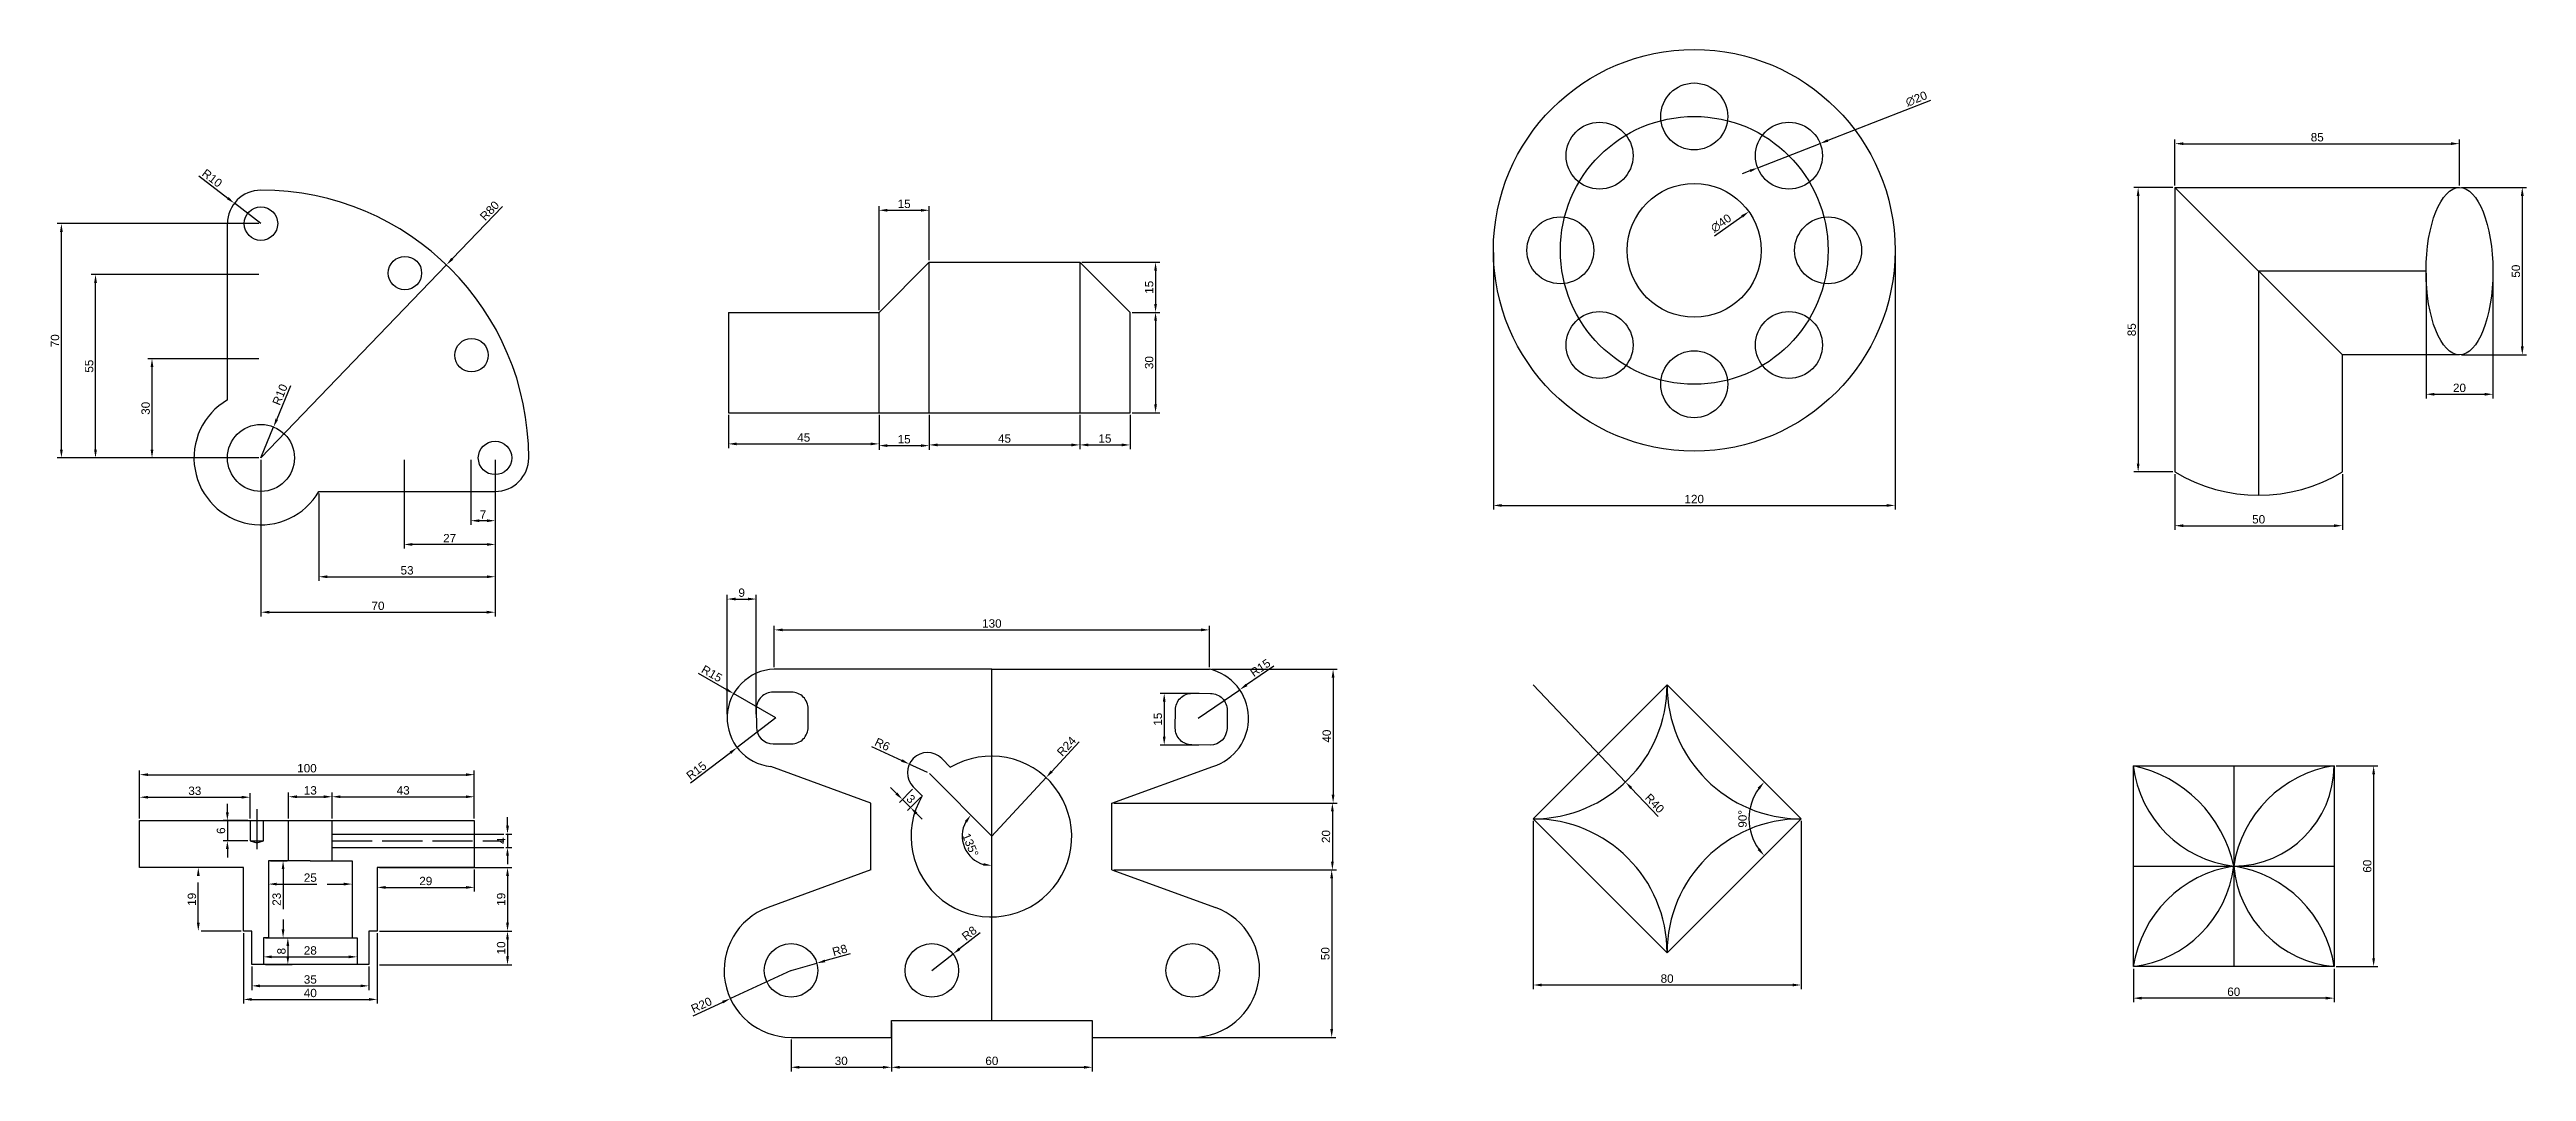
# Model space of a CAD drawing. Header units: millimetres. Extents: x 2986 to 4728, y 1033 to 1995.
# Drawn here: x 2986 to 3726, y 1690 to 1995 of the extents above; entities that cross this region are included whole.
import ezdxf

# ---------------------------------------------------------------- set-up
doc = ezdxf.new("R2010")
doc.units = ezdxf.units.MM
doc.linetypes.add('ACAD_ISO02W100', pattern=[15, 12, -3])
doc.styles.get("Standard").update_dxf_attribs({"font": 'arial.ttf'})
doc.dimstyles.new('ISO-25', dxfattribs={"dimtxt": 2.5, "dimasz": 2.5, "dimexe": 1.25, "dimexo": 0.625, "dimtad": 1, "dimdec": 0, "dimtxsty": 'Standard', "dimcen": 2.5, "dimadec": 0, "dimazin": 0, "dimtfac": 1, "dimtdec": 0, "dimtmove": 0, "dimatfit": 3, "dimfxl": 1, "dimarcsym": 0})

msp = doc.modelspace()

# ---------------------------------------------------------------- blocks, each defined once
blk = doc.blocks.new('*D1')
at = {"color": 0, "lineweight": -2, "transparency": 16777216}
for p, q in [((3070.05, 1765.35), (3070.05, 1773.11)), ((3072.55, 1771.86), (3110.05, 1771.86)), ((3112.55, 1765.35), (3112.55, 1773.11))]:
    blk.add_line(p, q, dxfattribs=at)
at = {"color": 0, "transparency": 16777216}
for points in [[(3072.55, 1772.28), (3072.55, 1771.45), (3070.05, 1771.86)], [(3110.05, 1772.28), (3110.05, 1771.45), (3112.55, 1771.86)]]:
    blk.add_solid(points, dxfattribs=at)
at = {"layer": 'Defpoints', "color": 0, "transparency": 16777216}
for p in [(3112.55, 1771.86), (3070.05, 1764.73), (3112.55, 1764.73)]:
    blk.add_point(p, dxfattribs=at)
at = {"color": 0, "transparency": 16777216, "insert": (3091.3, 1773.76), "char_height": 2.5, "attachment_point": 5}
blk.add_mtext('43', dxfattribs=at)
blk = doc.blocks.new('*D2')
at = {"color": 0, "lineweight": -2, "transparency": 16777216}
for p, q in [((3012.55, 1765.35), (3012.55, 1772.97)), ((3015.05, 1771.72), (3043.05, 1771.72)), ((3045.55, 1765.35), (3045.55, 1772.97))]:
    blk.add_line(p, q, dxfattribs=at)
at = {"color": 0, "transparency": 16777216}
for points in [[(3015.05, 1772.14), (3015.05, 1771.31), (3012.55, 1771.72)], [(3043.05, 1772.14), (3043.05, 1771.31), (3045.55, 1771.72)]]:
    blk.add_solid(points, dxfattribs=at)
at = {"layer": 'Defpoints', "color": 0, "transparency": 16777216}
for p in [(3045.55, 1771.72), (3012.55, 1764.73), (3045.55, 1764.73)]:
    blk.add_point(p, dxfattribs=at)
at = {"color": 0, "transparency": 16777216, "insert": (3029.05, 1773.63), "char_height": 2.5, "attachment_point": 5}
blk.add_mtext('33', dxfattribs=at)
blk = doc.blocks.new('*D3')
at = {"color": 0, "lineweight": -2, "transparency": 16777216}
for p, q in [((3038.77, 1767.23), (3038.77, 1769.73)), ((3044.93, 1764.73), (3037.52, 1764.73)), ((3038.77, 1764.73), (3038.77, 1758.73)), ((3044.93, 1758.73), (3037.52, 1758.73)), ((3038.77, 1756.23), (3038.77, 1753.73))]:
    blk.add_line(p, q, dxfattribs=at)
at = {"color": 0, "transparency": 16777216}
for points in [[(3038.35, 1767.23), (3039.19, 1767.23), (3038.77, 1764.73)], [(3038.35, 1756.23), (3039.19, 1756.23), (3038.77, 1758.73)]]:
    blk.add_solid(points, dxfattribs=at)
at = {"layer": 'Defpoints', "color": 0, "transparency": 16777216}
for p in [(3045.55, 1764.73), (3038.77, 1758.73), (3045.55, 1758.73)]:
    blk.add_point(p, dxfattribs=at)
at = {"color": 0, "transparency": 16777216, "insert": (3036.87, 1761.73), "char_height": 2.5, "attachment_point": 5, "rotation": 90}
blk.add_mtext('6', dxfattribs=at)
blk = doc.blocks.new('*D4')
at = {"color": 0, "lineweight": -2, "transparency": 16777216}
for p, q in [((3012.55, 1765.35), (3012.55, 1779.71)), ((3015.05, 1778.46), (3110.05, 1778.46)), ((3112.55, 1765.35), (3112.55, 1779.71))]:
    blk.add_line(p, q, dxfattribs=at)
at = {"color": 0, "transparency": 16777216}
for points in [[(3015.05, 1778.88), (3015.05, 1778.05), (3012.55, 1778.46)], [(3110.05, 1778.88), (3110.05, 1778.05), (3112.55, 1778.46)]]:
    blk.add_solid(points, dxfattribs=at)
at = {"layer": 'Defpoints', "color": 0, "transparency": 16777216}
for p in [(3112.55, 1778.46), (3012.55, 1764.73), (3112.55, 1764.73)]:
    blk.add_point(p, dxfattribs=at)
at = {"color": 0, "transparency": 16777216, "insert": (3062.55, 1780.37), "char_height": 2.5, "attachment_point": 5}
blk.add_mtext('100', dxfattribs=at)
blk = doc.blocks.new('*D5')
at = {"color": 0, "linetype": 'ACAD_ISO02W100', "lineweight": -2, "transparency": 16777216}
for p, q in [((3051.68, 1752.73), (3056.67, 1752.73)), ((3055.42, 1750.23), (3055.42, 1732.23)), ((3051.68, 1729.73), (3056.67, 1729.73))]:
    blk.add_line(p, q, dxfattribs=at)
at = {"color": 0, "linetype": 'ACAD_ISO02W100', "transparency": 16777216}
for points in [[(3055, 1750.23), (3055.83, 1750.23), (3055.42, 1752.73)], [(3055, 1732.23), (3055.83, 1732.23), (3055.42, 1729.73)]]:
    blk.add_solid(points, dxfattribs=at)
at = {"layer": 'Defpoints', "color": 0, "linetype": 'ACAD_ISO02W100', "transparency": 16777216}
for p in [(3051.05, 1752.73), (3051.05, 1729.73), (3055.42, 1729.73)]:
    blk.add_point(p, dxfattribs=at)
at = {"color": 0, "linetype": 'ACAD_ISO02W100', "transparency": 16777216, "insert": (3053.51, 1741.23), "char_height": 2.5, "attachment_point": 5, "rotation": 90}
blk.add_mtext('23', dxfattribs=at)
blk = doc.blocks.new('*D6')
at = {"color": 0, "linetype": 'ACAD_ISO02W100', "lineweight": -2, "transparency": 16777216}
for p, q in [((3051.05, 1752.1), (3051.05, 1744.52)), ((3076.05, 1752.1), (3076.05, 1744.52)), ((3053.55, 1745.77), (3073.55, 1745.77))]:
    blk.add_line(p, q, dxfattribs=at)
at = {"color": 0, "linetype": 'ACAD_ISO02W100', "transparency": 16777216}
for points in [[(3053.55, 1746.19), (3053.55, 1745.36), (3051.05, 1745.77)], [(3073.55, 1746.19), (3073.55, 1745.36), (3076.05, 1745.77)]]:
    blk.add_solid(points, dxfattribs=at)
at = {"layer": 'Defpoints', "color": 0, "linetype": 'ACAD_ISO02W100', "transparency": 16777216}
for p in [(3051.05, 1752.73), (3076.05, 1752.73), (3076.05, 1745.77)]:
    blk.add_point(p, dxfattribs=at)
at = {"color": 0, "linetype": 'ACAD_ISO02W100', "transparency": 16777216, "insert": (3063.55, 1747.68), "char_height": 2.5, "attachment_point": 5}
blk.add_mtext('25', dxfattribs=at)
blk = doc.blocks.new('*D7')
at = {"color": 0, "linetype": 'ACAD_ISO02W100', "lineweight": -2, "transparency": 16777216}
for p, q in [((3057.05, 1765.35), (3057.05, 1773.11)), ((3059.55, 1771.86), (3067.55, 1771.86)), ((3070.05, 1765.35), (3070.05, 1773.11))]:
    blk.add_line(p, q, dxfattribs=at)
at = {"color": 0, "linetype": 'ACAD_ISO02W100', "transparency": 16777216}
for points in [[(3059.55, 1772.28), (3059.55, 1771.45), (3057.05, 1771.86)], [(3067.55, 1772.28), (3067.55, 1771.45), (3070.05, 1771.86)]]:
    blk.add_solid(points, dxfattribs=at)
at = {"layer": 'Defpoints', "color": 0, "linetype": 'ACAD_ISO02W100', "transparency": 16777216}
for p in [(3070.05, 1771.86), (3057.05, 1764.73), (3070.05, 1764.73)]:
    blk.add_point(p, dxfattribs=at)
at = {"color": 0, "linetype": 'ACAD_ISO02W100', "transparency": 16777216, "insert": (3063.55, 1773.76), "char_height": 2.5, "attachment_point": 5}
blk.add_mtext('13', dxfattribs=at)
blk = doc.blocks.new('*D8')
at = {"color": 0, "linetype": 'ACAD_ISO02W100', "lineweight": -2, "transparency": 16777216}
for p, q in [((3042.93, 1750.73), (3028.84, 1750.73)), ((3030.09, 1734.23), (3030.09, 1748.23)), ((3042.93, 1731.73), (3028.84, 1731.73))]:
    blk.add_line(p, q, dxfattribs=at)
at = {"color": 0, "linetype": 'ACAD_ISO02W100', "transparency": 16777216}
for points in [[(3029.67, 1748.23), (3030.51, 1748.23), (3030.09, 1750.73)], [(3029.67, 1734.23), (3030.51, 1734.23), (3030.09, 1731.73)]]:
    blk.add_solid(points, dxfattribs=at)
at = {"layer": 'Defpoints', "color": 0, "linetype": 'ACAD_ISO02W100', "transparency": 16777216}
for p in [(3030.09, 1750.73), (3043.55, 1750.73), (3043.55, 1731.73)]:
    blk.add_point(p, dxfattribs=at)
at = {"color": 0, "linetype": 'ACAD_ISO02W100', "transparency": 16777216, "insert": (3028.19, 1741.23), "char_height": 2.5, "attachment_point": 5, "rotation": 90}
blk.add_mtext('19', dxfattribs=at)
blk = doc.blocks.new('*D9')
at = {"color": 0, "lineweight": -2, "transparency": 16777216}
for p, q in [((3049.55, 1729.1), (3049.55, 1722.78)), ((3077.55, 1729.1), (3077.55, 1722.78)), ((3052.05, 1724.03), (3075.05, 1724.03))]:
    blk.add_line(p, q, dxfattribs=at)
at = {"color": 0, "transparency": 16777216}
for points in [[(3052.05, 1724.45), (3052.05, 1723.61), (3049.55, 1724.03)], [(3075.05, 1724.45), (3075.05, 1723.61), (3077.55, 1724.03)]]:
    blk.add_solid(points, dxfattribs=at)
at = {"layer": 'Defpoints', "color": 0, "transparency": 16777216}
for p in [(3049.55, 1729.73), (3077.55, 1729.73), (3077.55, 1724.03)]:
    blk.add_point(p, dxfattribs=at)
at = {"color": 0, "transparency": 16777216, "insert": (3063.55, 1725.93), "char_height": 2.5, "attachment_point": 5}
blk.add_mtext('28', dxfattribs=at)
blk = doc.blocks.new('*D10')
at = {"color": 0, "lineweight": -2, "transparency": 16777216}
for p, q in [((3050.18, 1729.73), (3058.09, 1729.73)), ((3056.84, 1727.23), (3056.84, 1724.23)), ((3050.18, 1721.73), (3058.09, 1721.73))]:
    blk.add_line(p, q, dxfattribs=at)
at = {"color": 0, "transparency": 16777216}
for points in [[(3056.42, 1727.23), (3057.25, 1727.23), (3056.84, 1729.73)], [(3056.42, 1724.23), (3057.25, 1724.23), (3056.84, 1721.73)]]:
    blk.add_solid(points, dxfattribs=at)
at = {"layer": 'Defpoints', "color": 0, "transparency": 16777216}
for p in [(3049.55, 1729.73), (3049.55, 1721.73), (3056.84, 1721.73)]:
    blk.add_point(p, dxfattribs=at)
at = {"color": 0, "transparency": 16777216, "insert": (3054.93, 1725.73), "char_height": 2.5, "attachment_point": 5, "rotation": 90}
blk.add_mtext('8', dxfattribs=at)
blk = doc.blocks.new('*D11')
at = {"color": 0, "lineweight": -2, "transparency": 16777216}
for p, q in [((3046.05, 1721.1), (3046.05, 1714.11)), ((3081.05, 1721.1), (3081.05, 1714.11)), ((3048.55, 1715.36), (3078.55, 1715.36))]:
    blk.add_line(p, q, dxfattribs=at)
at = {"color": 0, "transparency": 16777216}
for points in [[(3048.55, 1715.78), (3048.55, 1714.94), (3046.05, 1715.36)], [(3078.55, 1715.78), (3078.55, 1714.94), (3081.05, 1715.36)]]:
    blk.add_solid(points, dxfattribs=at)
at = {"layer": 'Defpoints', "color": 0, "transparency": 16777216}
for p in [(3046.05, 1721.73), (3081.05, 1721.73), (3081.05, 1715.36)]:
    blk.add_point(p, dxfattribs=at)
at = {"color": 0, "transparency": 16777216, "insert": (3063.55, 1717.26), "char_height": 2.5, "attachment_point": 5}
blk.add_mtext('35', dxfattribs=at)
blk = doc.blocks.new('*D12')
at = {"color": 0, "lineweight": -2, "transparency": 16777216}
for p, q in [((3043.55, 1731.1), (3043.55, 1710.06)), ((3083.55, 1731.1), (3083.55, 1710.06)), ((3046.05, 1711.31), (3081.05, 1711.31))]:
    blk.add_line(p, q, dxfattribs=at)
at = {"color": 0, "transparency": 16777216}
for points in [[(3046.05, 1711.73), (3046.05, 1710.9), (3043.55, 1711.31)], [(3081.05, 1711.73), (3081.05, 1710.9), (3083.55, 1711.31)]]:
    blk.add_solid(points, dxfattribs=at)
at = {"layer": 'Defpoints', "color": 0, "transparency": 16777216}
for p in [(3043.55, 1731.73), (3083.55, 1731.73), (3083.55, 1711.31)]:
    blk.add_point(p, dxfattribs=at)
at = {"color": 0, "transparency": 16777216, "insert": (3063.55, 1713.21), "char_height": 2.5, "attachment_point": 5}
blk.add_mtext('40', dxfattribs=at)
blk = doc.blocks.new('*D13')
at = {"color": 0, "lineweight": -2, "transparency": 16777216}
for p, q in [((3083.55, 1750.1), (3083.55, 1743.53)), ((3112.55, 1750.1), (3112.55, 1743.53)), ((3086.05, 1744.78), (3110.05, 1744.78))]:
    blk.add_line(p, q, dxfattribs=at)
at = {"color": 0, "transparency": 16777216}
for points in [[(3086.05, 1745.19), (3086.05, 1744.36), (3083.55, 1744.78)], [(3110.05, 1745.19), (3110.05, 1744.36), (3112.55, 1744.78)]]:
    blk.add_solid(points, dxfattribs=at)
at = {"layer": 'Defpoints', "color": 0, "transparency": 16777216}
for p in [(3083.55, 1750.73), (3112.55, 1750.73), (3112.55, 1744.78)]:
    blk.add_point(p, dxfattribs=at)
at = {"color": 0, "transparency": 16777216, "insert": (3098.05, 1746.68), "char_height": 2.5, "attachment_point": 5}
blk.add_mtext('29', dxfattribs=at)
blk = doc.blocks.new('*D14')
at = {"color": 0, "lineweight": -2, "transparency": 16777216}
for p, q in [((3084.18, 1731.73), (3123.72, 1731.73)), ((3122.47, 1729.23), (3122.47, 1724.16)), ((3084.18, 1721.66), (3123.72, 1721.66))]:
    blk.add_line(p, q, dxfattribs=at)
at = {"color": 0, "transparency": 16777216}
for points in [[(3122.05, 1729.23), (3122.89, 1729.23), (3122.47, 1731.73)], [(3122.05, 1724.16), (3122.89, 1724.16), (3122.47, 1721.66)]]:
    blk.add_solid(points, dxfattribs=at)
at = {"layer": 'Defpoints', "color": 0, "transparency": 16777216}
for p in [(3083.55, 1731.73), (3083.55, 1721.66), (3122.47, 1721.66)]:
    blk.add_point(p, dxfattribs=at)
at = {"color": 0, "transparency": 16777216, "insert": (3120.57, 1726.69), "char_height": 2.5, "attachment_point": 5, "rotation": 90}
blk.add_mtext('10', dxfattribs=at)
blk = doc.blocks.new('*D15')
at = {"color": 0, "lineweight": -2, "transparency": 16777216}
for p, q in [((3084.18, 1750.73), (3123.72, 1750.73)), ((3122.47, 1748.23), (3122.47, 1734.23)), ((3084.18, 1731.73), (3123.72, 1731.73))]:
    blk.add_line(p, q, dxfattribs=at)
at = {"color": 0, "transparency": 16777216}
for points in [[(3122.05, 1748.23), (3122.89, 1748.23), (3122.47, 1750.73)], [(3122.05, 1734.23), (3122.89, 1734.23), (3122.47, 1731.73)]]:
    blk.add_solid(points, dxfattribs=at)
at = {"layer": 'Defpoints', "color": 0, "transparency": 16777216}
for p in [(3083.55, 1750.73), (3083.55, 1731.73), (3122.47, 1731.73)]:
    blk.add_point(p, dxfattribs=at)
at = {"color": 0, "transparency": 16777216, "insert": (3120.57, 1741.23), "char_height": 2.5, "attachment_point": 5, "rotation": 90}
blk.add_mtext('19', dxfattribs=at)
blk = doc.blocks.new('*D16')
at = {"color": 0, "lineweight": -2, "transparency": 16777216}
for p, q in [((3122.47, 1763.23), (3122.47, 1765.73)), ((3121.96, 1760.73), (3123.72, 1760.73)), ((3121.96, 1756.73), (3123.72, 1756.73)), ((3122.47, 1760.73), (3122.47, 1756.73)), ((3122.47, 1754.23), (3122.47, 1751.73))]:
    blk.add_line(p, q, dxfattribs=at)
at = {"color": 0, "transparency": 16777216}
for points in [[(3122.05, 1763.23), (3122.89, 1763.23), (3122.47, 1760.73)], [(3122.05, 1754.23), (3122.89, 1754.23), (3122.47, 1756.73)]]:
    blk.add_solid(points, dxfattribs=at)
at = {"layer": 'Defpoints', "color": 0, "transparency": 16777216}
for p in [(3121.33, 1760.73), (3121.33, 1756.73), (3122.47, 1756.73)]:
    blk.add_point(p, dxfattribs=at)
at = {"color": 0, "transparency": 16777216, "insert": (3120.59, 1758.73), "char_height": 2.5, "attachment_point": 5, "rotation": 90}
blk.add_mtext('4', dxfattribs=at)
blk = doc.blocks.new('*D17')
at = {"color": 0, "lineweight": -2, "transparency": 16777216}
for p, q in [((3238.67, 1772.83), (3236.9, 1774.6)), ((3243.51, 1774.14), (3239.55, 1770.18)), ((3242.84, 1768.66), (3240.43, 1771.07)), ((3245.92, 1771.73), (3241.96, 1767.77)), ((3244.61, 1766.89), (3246.38, 1765.12))]:
    blk.add_line(p, q, dxfattribs=at)
at = {"color": 0, "transparency": 16777216}
for points in [[(3238.96, 1773.13), (3238.37, 1772.54), (3240.43, 1771.07)], [(3244.91, 1767.18), (3244.32, 1766.59), (3242.84, 1768.66)]]:
    blk.add_solid(points, dxfattribs=at)
at = {"layer": 'Defpoints', "color": 0, "transparency": 16777216}
for p in [(3240.43, 1771.07), (3243.95, 1774.58), (3246.36, 1772.17)]:
    blk.add_point(p, dxfattribs=at)
at = {"color": 0, "transparency": 16777216, "insert": (3242.98, 1771.21), "char_height": 2.5, "attachment_point": 5, "rotation": 315}
blk.add_mtext('3', dxfattribs=at)
blk = doc.blocks.new('*D18')
at = {"color": 0, "lineweight": -2, "transparency": 16777216}
for p, q in [((3030.2, 1957.37), (3038.88, 1950.71)), ((3048.8, 1943.1), (3040.86, 1949.19))]:
    blk.add_line(p, q, dxfattribs=at)
at = {"color": 0, "transparency": 16777216}
blk.add_solid([(3039.13, 1951.04), (3038.62, 1950.38), (3040.86, 1949.19)], dxfattribs=at)
at = {"layer": 'Defpoints', "color": 0, "transparency": 16777216}
for p in [(3040.86, 1949.19), (3048.8, 1943.1)]:
    blk.add_point(p, dxfattribs=at)
at = {"color": 0, "transparency": 16777216, "insert": (3034.22, 1956.68), "char_height": 2.5, "attachment_point": 5, "rotation": 322.50425}
blk.add_mtext('R10', dxfattribs=at)
blk = doc.blocks.new('*D19')
at = {"color": 0, "lineweight": -2, "transparency": 16777216}
for p, q in [((3048.17, 1943.1), (2987.94, 1943.1)), ((2989.19, 1875.6), (2989.19, 1940.6)), ((3048.17, 1873.1), (2987.94, 1873.1))]:
    blk.add_line(p, q, dxfattribs=at)
at = {"color": 0, "transparency": 16777216}
for points in [[(2988.77, 1940.6), (2989.6, 1940.6), (2989.19, 1943.1)], [(2988.77, 1875.6), (2989.6, 1875.6), (2989.19, 1873.1)]]:
    blk.add_solid(points, dxfattribs=at)
at = {"layer": 'Defpoints', "color": 0, "transparency": 16777216}
for p in [(2989.19, 1943.1), (3048.8, 1943.1), (3048.8, 1873.1)]:
    blk.add_point(p, dxfattribs=at)
at = {"color": 0, "transparency": 16777216, "insert": (2987.28, 1908.1), "char_height": 2.5, "attachment_point": 5, "rotation": 90}
blk.add_mtext('70', dxfattribs=at)
blk = doc.blocks.new('*D20')
at = {"color": 0, "lineweight": -2, "transparency": 16777216}
for p, q in [((3048.8, 1872.48), (3048.8, 1825.75)), ((3118.75, 1872.48), (3118.75, 1825.75)), ((3051.3, 1827), (3116.25, 1827))]:
    blk.add_line(p, q, dxfattribs=at)
at = {"color": 0, "transparency": 16777216}
for points in [[(3051.3, 1827.42), (3051.3, 1826.58), (3048.8, 1827)], [(3116.25, 1827.42), (3116.25, 1826.58), (3118.75, 1827)]]:
    blk.add_solid(points, dxfattribs=at)
at = {"layer": 'Defpoints', "color": 0, "transparency": 16777216}
for p in [(3048.8, 1873.1), (3118.75, 1873.1), (3118.75, 1827)]:
    blk.add_point(p, dxfattribs=at)
at = {"color": 0, "transparency": 16777216, "insert": (3083.77, 1828.9), "char_height": 2.5, "attachment_point": 5}
blk.add_mtext('70', dxfattribs=at)
blk = doc.blocks.new('*D21')
at = {"color": 0, "lineweight": -2, "transparency": 16777216}
for p, q in [((3120.99, 1948.23), (3105.96, 1932.59)), ((3048.8, 1873.1), (3104.23, 1930.78))]:
    blk.add_line(p, q, dxfattribs=at)
at = {"color": 0, "transparency": 16777216}
blk.add_solid([(3105.66, 1932.88), (3106.26, 1932.3), (3104.23, 1930.78)], dxfattribs=at)
at = {"layer": 'Defpoints', "color": 0, "transparency": 16777216}
for p in [(3104.23, 1930.78), (3048.8, 1873.1)]:
    blk.add_point(p, dxfattribs=at)
at = {"color": 0, "transparency": 16777216, "insert": (3117.12, 1946.95), "char_height": 2.5, "attachment_point": 5, "rotation": 46.1411}
blk.add_mtext('R80', dxfattribs=at)
blk = doc.blocks.new('*D22')
at = {"color": 0, "lineweight": -2, "transparency": 16777216}
for p, q in [((3111.52, 1872.48), (3111.52, 1853.09)), ((3118.8, 1872.48), (3118.8, 1853.09)), ((3116.3, 1854.34), (3114.02, 1854.34))]:
    blk.add_line(p, q, dxfattribs=at)
at = {"color": 0, "transparency": 16777216}
for points in [[(3114.02, 1854.75), (3114.02, 1853.92), (3111.52, 1854.34)], [(3116.3, 1854.75), (3116.3, 1853.92), (3118.8, 1854.34)]]:
    blk.add_solid(points, dxfattribs=at)
at = {"layer": 'Defpoints', "color": 0, "transparency": 16777216}
for p in [(3111.52, 1873.1), (3118.8, 1873.1), (3111.52, 1854.34)]:
    blk.add_point(p, dxfattribs=at)
at = {"color": 0, "transparency": 16777216, "insert": (3115.16, 1856.21), "char_height": 2.5, "attachment_point": 5}
blk.add_mtext('7', dxfattribs=at)
blk = doc.blocks.new('*D23')
at = {"color": 0, "lineweight": -2, "transparency": 16777216}
for p, q in [((3091.55, 1872.48), (3091.55, 1846)), ((3118.8, 1872.48), (3118.8, 1846)), ((3116.3, 1847.25), (3094.05, 1847.25))]:
    blk.add_line(p, q, dxfattribs=at)
at = {"color": 0, "transparency": 16777216}
for points in [[(3094.05, 1847.66), (3094.05, 1846.83), (3091.55, 1847.25)], [(3116.3, 1847.66), (3116.3, 1846.83), (3118.8, 1847.25)]]:
    blk.add_solid(points, dxfattribs=at)
at = {"layer": 'Defpoints', "color": 0, "transparency": 16777216}
for p in [(3091.55, 1873.1), (3118.8, 1873.1), (3091.55, 1847.25)]:
    blk.add_point(p, dxfattribs=at)
at = {"color": 0, "transparency": 16777216, "insert": (3105.18, 1849.13), "char_height": 2.5, "attachment_point": 5}
blk.add_mtext('27', dxfattribs=at)
blk = doc.blocks.new('*D24')
at = {"color": 0, "lineweight": -2, "transparency": 16777216}
for p, q in [((3048.17, 1927.91), (2998.13, 1927.91)), ((2999.38, 1875.6), (2999.38, 1925.41)), ((3048.17, 1873.1), (2998.13, 1873.1))]:
    blk.add_line(p, q, dxfattribs=at)
at = {"color": 0, "transparency": 16777216}
for points in [[(2998.96, 1925.41), (2999.8, 1925.41), (2999.38, 1927.91)], [(2998.96, 1875.6), (2999.8, 1875.6), (2999.38, 1873.1)]]:
    blk.add_solid(points, dxfattribs=at)
at = {"layer": 'Defpoints', "color": 0, "transparency": 16777216}
for p in [(2999.38, 1927.91), (3048.8, 1927.91), (3048.8, 1873.1)]:
    blk.add_point(p, dxfattribs=at)
at = {"color": 0, "transparency": 16777216, "insert": (2997.48, 1900.51), "char_height": 2.5, "attachment_point": 5, "rotation": 90}
blk.add_mtext('55', dxfattribs=at)
blk = doc.blocks.new('*D25')
at = {"color": 0, "lineweight": -2, "transparency": 16777216}
for p, q in [((3048.17, 1902.74), (3015.01, 1902.74)), ((3016.26, 1875.6), (3016.26, 1900.24)), ((3048.17, 1873.1), (3015.01, 1873.1))]:
    blk.add_line(p, q, dxfattribs=at)
at = {"color": 0, "transparency": 16777216}
for points in [[(3015.84, 1900.24), (3016.67, 1900.24), (3016.26, 1902.74)], [(3015.84, 1875.6), (3016.67, 1875.6), (3016.26, 1873.1)]]:
    blk.add_solid(points, dxfattribs=at)
at = {"layer": 'Defpoints', "color": 0, "transparency": 16777216}
for p in [(3016.26, 1902.74), (3048.8, 1902.74), (3048.8, 1873.1)]:
    blk.add_point(p, dxfattribs=at)
at = {"color": 0, "transparency": 16777216, "insert": (3014.36, 1887.92), "char_height": 2.5, "attachment_point": 5, "rotation": 90}
blk.add_mtext('30', dxfattribs=at)
blk = doc.blocks.new('*D26')
at = {"color": 0, "lineweight": -2, "transparency": 16777216}
for p, q in [((3057.63, 1894.64), (3053.54, 1884.66)), ((3048.8, 1873.1), (3052.59, 1882.35))]:
    blk.add_line(p, q, dxfattribs=at)
at = {"color": 0, "transparency": 16777216}
blk.add_solid([(3053.15, 1884.82), (3053.93, 1884.51), (3052.59, 1882.35)], dxfattribs=at)
at = {"layer": 'Defpoints', "color": 0, "transparency": 16777216}
for p in [(3052.59, 1882.35), (3048.8, 1873.1)]:
    blk.add_point(p, dxfattribs=at)
at = {"color": 0, "transparency": 16777216, "insert": (3054.5, 1892.02), "char_height": 2.5, "attachment_point": 5, "rotation": 67.69217}
blk.add_mtext('R10', dxfattribs=at)
blk = doc.blocks.new('*D27')
at = {"color": 0, "lineweight": -2, "transparency": 16777216}
for p, q in [((3066.12, 1862.48), (3066.12, 1836.35)), ((3118.8, 1862.48), (3118.8, 1836.35)), ((3068.62, 1837.6), (3116.3, 1837.6))]:
    blk.add_line(p, q, dxfattribs=at)
at = {"color": 0, "transparency": 16777216}
for points in [[(3068.62, 1838.01), (3068.62, 1837.18), (3066.12, 1837.6)], [(3116.3, 1838.01), (3116.3, 1837.18), (3118.8, 1837.6)]]:
    blk.add_solid(points, dxfattribs=at)
at = {"layer": 'Defpoints', "color": 0, "transparency": 16777216}
for p in [(3066.12, 1863.1), (3118.8, 1863.1), (3118.8, 1837.6)]:
    blk.add_point(p, dxfattribs=at)
at = {"color": 0, "transparency": 16777216, "insert": (3092.46, 1839.5), "char_height": 2.5, "attachment_point": 5}
blk.add_mtext('53', dxfattribs=at)
blk = doc.blocks.new('*D28')
at = {"color": 0, "lineweight": -2, "transparency": 16777216}
for p, q in [((3233.46, 1917.2), (3233.46, 1948.34)), ((3235.96, 1947.09), (3245.96, 1947.09)), ((3248.46, 1932.2), (3248.46, 1948.34))]:
    blk.add_line(p, q, dxfattribs=at)
at = {"color": 0, "transparency": 16777216}
for points in [[(3235.96, 1947.5), (3235.96, 1946.67), (3233.46, 1947.09)], [(3245.96, 1947.5), (3245.96, 1946.67), (3248.46, 1947.09)]]:
    blk.add_solid(points, dxfattribs=at)
at = {"layer": 'Defpoints', "color": 0, "transparency": 16777216}
for p in [(3248.46, 1947.09), (3248.46, 1931.58), (3233.46, 1916.58)]:
    blk.add_point(p, dxfattribs=at)
at = {"color": 0, "transparency": 16777216, "insert": (3240.96, 1948.99), "char_height": 2.5, "attachment_point": 5}
blk.add_mtext('15', dxfattribs=at)
blk = doc.blocks.new('*D29')
at = {"color": 0, "lineweight": -2, "transparency": 16777216}
for p, q in [((3188.46, 1885.95), (3188.46, 1876.04)), ((3233.46, 1885.95), (3233.46, 1876.04)), ((3190.96, 1877.29), (3230.96, 1877.29))]:
    blk.add_line(p, q, dxfattribs=at)
at = {"color": 0, "transparency": 16777216}
for points in [[(3190.96, 1877.71), (3190.96, 1876.88), (3188.46, 1877.29)], [(3230.96, 1877.71), (3230.96, 1876.88), (3233.46, 1877.29)]]:
    blk.add_solid(points, dxfattribs=at)
at = {"layer": 'Defpoints', "color": 0, "transparency": 16777216}
for p in [(3188.46, 1886.58), (3233.46, 1886.58), (3233.46, 1877.29)]:
    blk.add_point(p, dxfattribs=at)
at = {"color": 0, "transparency": 16777216, "insert": (3210.96, 1879.19), "char_height": 2.5, "attachment_point": 5}
blk.add_mtext('45', dxfattribs=at)
blk = doc.blocks.new('*D30')
at = {"color": 0, "lineweight": -2, "transparency": 16777216}
for p, q in [((3233.46, 1885.95), (3233.46, 1875.52)), ((3248.46, 1885.95), (3248.46, 1875.52)), ((3235.96, 1876.77), (3245.96, 1876.77))]:
    blk.add_line(p, q, dxfattribs=at)
at = {"color": 0, "transparency": 16777216}
for points in [[(3235.96, 1877.19), (3235.96, 1876.36), (3233.46, 1876.77)], [(3245.96, 1877.19), (3245.96, 1876.36), (3248.46, 1876.77)]]:
    blk.add_solid(points, dxfattribs=at)
at = {"layer": 'Defpoints', "color": 0, "transparency": 16777216}
for p in [(3233.46, 1886.58), (3248.46, 1886.58), (3248.46, 1876.77)]:
    blk.add_point(p, dxfattribs=at)
at = {"color": 0, "transparency": 16777216, "insert": (3240.96, 1878.67), "char_height": 2.5, "attachment_point": 5}
blk.add_mtext('15', dxfattribs=at)
blk = doc.blocks.new('*D31')
at = {"color": 0, "lineweight": -2, "transparency": 16777216}
for p, q in [((3248.46, 1885.95), (3248.46, 1875.73)), ((3293.46, 1885.95), (3293.46, 1875.73)), ((3250.96, 1876.98), (3290.96, 1876.98))]:
    blk.add_line(p, q, dxfattribs=at)
at = {"color": 0, "transparency": 16777216}
for points in [[(3250.96, 1877.4), (3250.96, 1876.56), (3248.46, 1876.98)], [(3290.96, 1877.4), (3290.96, 1876.56), (3293.46, 1876.98)]]:
    blk.add_solid(points, dxfattribs=at)
at = {"layer": 'Defpoints', "color": 0, "transparency": 16777216}
for p in [(3248.46, 1886.58), (3293.46, 1886.58), (3293.46, 1876.98)]:
    blk.add_point(p, dxfattribs=at)
at = {"color": 0, "transparency": 16777216, "insert": (3270.96, 1878.88), "char_height": 2.5, "attachment_point": 5}
blk.add_mtext('45', dxfattribs=at)
blk = doc.blocks.new('*D32')
at = {"color": 0, "lineweight": -2, "transparency": 16777216}
for p, q in [((3293.46, 1885.95), (3293.46, 1875.73)), ((3308.46, 1885.95), (3308.46, 1875.73)), ((3295.96, 1876.98), (3305.96, 1876.98))]:
    blk.add_line(p, q, dxfattribs=at)
at = {"color": 0, "transparency": 16777216}
for points in [[(3295.96, 1877.4), (3295.96, 1876.56), (3293.46, 1876.98)], [(3305.96, 1877.4), (3305.96, 1876.56), (3308.46, 1876.98)]]:
    blk.add_solid(points, dxfattribs=at)
at = {"layer": 'Defpoints', "color": 0, "transparency": 16777216}
for p in [(3293.46, 1886.58), (3308.46, 1886.58), (3308.46, 1876.98)]:
    blk.add_point(p, dxfattribs=at)
at = {"color": 0, "transparency": 16777216, "insert": (3300.96, 1878.88), "char_height": 2.5, "attachment_point": 5}
blk.add_mtext('15', dxfattribs=at)
blk = doc.blocks.new('*D33')
at = {"color": 0, "lineweight": -2, "transparency": 16777216}
for p, q in [((3309.09, 1916.58), (3317.33, 1916.58)), ((3316.08, 1914.08), (3316.08, 1889.08)), ((3309.09, 1886.58), (3317.33, 1886.58))]:
    blk.add_line(p, q, dxfattribs=at)
at = {"color": 0, "transparency": 16777216}
for points in [[(3315.66, 1914.08), (3316.49, 1914.08), (3316.08, 1916.58)], [(3315.66, 1889.08), (3316.49, 1889.08), (3316.08, 1886.58)]]:
    blk.add_solid(points, dxfattribs=at)
at = {"layer": 'Defpoints', "color": 0, "transparency": 16777216}
for p in [(3308.46, 1916.58), (3308.46, 1886.58), (3316.08, 1886.58)]:
    blk.add_point(p, dxfattribs=at)
at = {"color": 0, "transparency": 16777216, "insert": (3314.17, 1901.58), "char_height": 2.5, "attachment_point": 5, "rotation": 90}
blk.add_mtext('30', dxfattribs=at)
blk = doc.blocks.new('*D34')
at = {"color": 0, "lineweight": -2, "transparency": 16777216}
for p, q in [((3294.09, 1931.58), (3317.33, 1931.58)), ((3316.08, 1929.08), (3316.08, 1919.08)), ((3309.09, 1916.58), (3317.33, 1916.58))]:
    blk.add_line(p, q, dxfattribs=at)
at = {"color": 0, "transparency": 16777216}
for points in [[(3315.66, 1929.08), (3316.49, 1929.08), (3316.08, 1931.58)], [(3315.66, 1919.08), (3316.49, 1919.08), (3316.08, 1916.58)]]:
    blk.add_solid(points, dxfattribs=at)
at = {"layer": 'Defpoints', "color": 0, "transparency": 16777216}
for p in [(3293.46, 1931.58), (3308.46, 1916.58), (3316.08, 1916.58)]:
    blk.add_point(p, dxfattribs=at)
at = {"color": 0, "transparency": 16777216, "insert": (3314.17, 1924.08), "char_height": 2.5, "attachment_point": 5, "rotation": 90}
blk.add_mtext('15', dxfattribs=at)
blk = doc.blocks.new('*U35')
blk.add_circle((0, 0), 10)
blk = doc.blocks.new('*U36')
at = {"color": 0, "linetype": 'ByBlock', "lineweight": -2, "transparency": 16777216}
blk.add_blockref('*U35', (3477.01, 1975.12), dxfattribs=at)
for p, rotation in [((3448.73, 1963.4), 45.00000000000001), ((3505.3, 1963.4), 315), ((3437.01, 1935.12), 90), ((3517.01, 1935.12), 270), ((3448.73, 1906.83), 135), ((3505.3, 1906.83), 225), ((3477.01, 1895.12), 180)]:
    blk.add_blockref('*U35', p, dxfattribs=dict(at, rotation=rotation))
blk = doc.blocks.new('*D37')
at = {"color": 0, "lineweight": -2, "transparency": 16777216}
blk.add_line((3483.1, 1939.43), (3491.28, 1945.25), dxfattribs=at)
at = {"color": 0, "transparency": 16777216}
blk.add_solid([(3491.04, 1945.59), (3491.53, 1944.91), (3493.32, 1946.69)], dxfattribs=at)
at = {"layer": 'Defpoints', "color": 0, "transparency": 16777216}
for p in [(3493.32, 1946.69), (3460.7, 1923.54)]:
    blk.add_point(p, dxfattribs=at)
at = {"color": 0, "transparency": 16777216, "insert": (3485.03, 1943.22), "char_height": 2.5, "attachment_point": 5, "rotation": 35.36651}
blk.add_mtext('∅40', dxfattribs=at)
blk = doc.blocks.new('*D38')
at = {"color": 0, "lineweight": -2, "transparency": 16777216}
for p, q in [((3547.61, 1979.91), (3516.94, 1967.95)), ((3495.98, 1959.77), (3514.61, 1967.04)), ((3493.65, 1958.86), (3491.33, 1957.95))]:
    blk.add_line(p, q, dxfattribs=at)
at = {"color": 0, "transparency": 16777216}
for points in [[(3516.79, 1968.33), (3517.09, 1967.56), (3514.61, 1967.04)], [(3493.5, 1959.24), (3493.81, 1958.47), (3495.98, 1959.77)]]:
    blk.add_solid(points, dxfattribs=at)
at = {"layer": 'Defpoints', "color": 0, "transparency": 16777216}
for p in [(3514.61, 1967.04), (3495.98, 1959.77)]:
    blk.add_point(p, dxfattribs=at)
at = {"color": 0, "transparency": 16777216, "insert": (3543.38, 1980.38), "char_height": 2.5, "attachment_point": 5, "rotation": 21.32043}
blk.add_mtext('∅20', dxfattribs=at)
blk = doc.blocks.new('*D39')
at = {"color": 0, "lineweight": -2, "transparency": 16777216}
for p, q in [((3417.01, 1934.49), (3417.01, 1857.65)), ((3537.01, 1934.49), (3537.01, 1857.65)), ((3419.51, 1858.9), (3534.51, 1858.9))]:
    blk.add_line(p, q, dxfattribs=at)
at = {"color": 0, "transparency": 16777216}
for points in [[(3419.51, 1859.32), (3419.51, 1858.48), (3417.01, 1858.9)], [(3534.51, 1859.32), (3534.51, 1858.48), (3537.01, 1858.9)]]:
    blk.add_solid(points, dxfattribs=at)
at = {"layer": 'Defpoints', "color": 0, "transparency": 16777216}
for p in [(3417.01, 1935.12), (3537.01, 1935.12), (3537.01, 1858.9)]:
    blk.add_point(p, dxfattribs=at)
at = {"color": 0, "transparency": 16777216, "insert": (3477.01, 1860.8), "char_height": 2.5, "attachment_point": 5}
blk.add_mtext('120', dxfattribs=at)
blk = doc.blocks.new('*D40')
at = {"color": 0, "lineweight": -2, "transparency": 16777216}
for p, q in [((3620.64, 1954.53), (3620.64, 1968.24)), ((3623.14, 1966.99), (3703.14, 1966.99)), ((3705.64, 1954.53), (3705.64, 1968.24))]:
    blk.add_line(p, q, dxfattribs=at)
at = {"color": 0, "transparency": 16777216}
for points in [[(3623.14, 1967.41), (3623.14, 1966.58), (3620.64, 1966.99)], [(3703.14, 1967.41), (3703.14, 1966.58), (3705.64, 1966.99)]]:
    blk.add_solid(points, dxfattribs=at)
at = {"layer": 'Defpoints', "color": 0, "transparency": 16777216}
for p in [(3705.64, 1966.99), (3620.64, 1953.9), (3705.64, 1953.9)]:
    blk.add_point(p, dxfattribs=at)
at = {"color": 0, "transparency": 16777216, "insert": (3663.14, 1968.9), "char_height": 2.5, "attachment_point": 5}
blk.add_mtext('85', dxfattribs=at)
blk = doc.blocks.new('*D41')
at = {"color": 0, "lineweight": -2, "transparency": 16777216}
for p, q in [((3620.02, 1953.9), (3608.39, 1953.9)), ((3609.64, 1951.4), (3609.64, 1871.4)), ((3620.02, 1868.9), (3608.39, 1868.9))]:
    blk.add_line(p, q, dxfattribs=at)
at = {"color": 0, "transparency": 16777216}
for points in [[(3609.22, 1951.4), (3610.05, 1951.4), (3609.64, 1953.9)], [(3609.22, 1871.4), (3610.05, 1871.4), (3609.64, 1868.9)]]:
    blk.add_solid(points, dxfattribs=at)
at = {"layer": 'Defpoints', "color": 0, "transparency": 16777216}
for p in [(3620.64, 1953.9), (3609.64, 1868.9), (3620.64, 1868.9)]:
    blk.add_point(p, dxfattribs=at)
at = {"color": 0, "transparency": 16777216, "insert": (3607.73, 1911.4), "char_height": 2.5, "attachment_point": 5, "rotation": 90}
blk.add_mtext('85', dxfattribs=at)
blk = doc.blocks.new('*D42')
at = {"color": 0, "lineweight": -2, "transparency": 16777216}
for p, q in [((3620.64, 1868.28), (3620.64, 1851.6)), ((3670.64, 1868.28), (3670.64, 1851.6)), ((3623.14, 1852.85), (3668.14, 1852.85))]:
    blk.add_line(p, q, dxfattribs=at)
at = {"color": 0, "transparency": 16777216}
for points in [[(3623.14, 1853.27), (3623.14, 1852.43), (3620.64, 1852.85)], [(3668.14, 1853.27), (3668.14, 1852.43), (3670.64, 1852.85)]]:
    blk.add_solid(points, dxfattribs=at)
at = {"layer": 'Defpoints', "color": 0, "transparency": 16777216}
for p in [(3620.64, 1868.9), (3670.64, 1868.9), (3670.64, 1852.85)]:
    blk.add_point(p, dxfattribs=at)
at = {"color": 0, "transparency": 16777216, "insert": (3645.64, 1854.75), "char_height": 2.5, "attachment_point": 5}
blk.add_mtext('50', dxfattribs=at)
blk = doc.blocks.new('*D43')
at = {"color": 0, "lineweight": -2, "transparency": 16777216}
for p, q in [((3695.64, 1928.28), (3695.64, 1890.87)), ((3715.64, 1928.28), (3715.64, 1890.87)), ((3698.14, 1892.12), (3713.14, 1892.12))]:
    blk.add_line(p, q, dxfattribs=at)
at = {"color": 0, "transparency": 16777216}
for points in [[(3698.14, 1892.54), (3698.14, 1891.7), (3695.64, 1892.12)], [(3713.14, 1892.54), (3713.14, 1891.7), (3715.64, 1892.12)]]:
    blk.add_solid(points, dxfattribs=at)
at = {"layer": 'Defpoints', "color": 0, "transparency": 16777216}
for p in [(3695.64, 1928.9), (3715.64, 1928.9), (3715.64, 1892.12)]:
    blk.add_point(p, dxfattribs=at)
at = {"color": 0, "transparency": 16777216, "insert": (3705.64, 1894.02), "char_height": 2.5, "attachment_point": 5}
blk.add_mtext('20', dxfattribs=at)
blk = doc.blocks.new('*D44')
at = {"color": 0, "lineweight": -2, "transparency": 16777216}
for p, q in [((3706.27, 1953.9), (3725.65, 1953.9)), ((3724.4, 1951.4), (3724.4, 1906.4)), ((3706.27, 1903.9), (3725.65, 1903.9))]:
    blk.add_line(p, q, dxfattribs=at)
at = {"color": 0, "transparency": 16777216}
for points in [[(3723.98, 1951.4), (3724.82, 1951.4), (3724.4, 1953.9)], [(3723.98, 1906.4), (3724.82, 1906.4), (3724.4, 1903.9)]]:
    blk.add_solid(points, dxfattribs=at)
at = {"layer": 'Defpoints', "color": 0, "transparency": 16777216}
for p in [(3705.64, 1953.9), (3705.64, 1903.9), (3724.4, 1903.9)]:
    blk.add_point(p, dxfattribs=at)
at = {"color": 0, "transparency": 16777216, "insert": (3722.5, 1928.9), "char_height": 2.5, "attachment_point": 5, "rotation": 90}
blk.add_mtext('50', dxfattribs=at)
blk = doc.blocks.new('*D45')
at = {"color": 0, "lineweight": -2, "transparency": 16777216}
for p, q in [((3428.91, 1764.64), (3428.91, 1714.37)), ((3508.91, 1764.64), (3508.91, 1714.37)), ((3431.41, 1715.62), (3506.41, 1715.62))]:
    blk.add_line(p, q, dxfattribs=at)
at = {"color": 0, "transparency": 16777216}
for points in [[(3431.41, 1716.03), (3431.41, 1715.2), (3428.91, 1715.62)], [(3506.41, 1716.03), (3506.41, 1715.2), (3508.91, 1715.62)]]:
    blk.add_solid(points, dxfattribs=at)
at = {"layer": 'Defpoints', "color": 0, "transparency": 16777216}
for p in [(3428.91, 1765.26), (3508.91, 1765.26), (3508.91, 1715.62)]:
    blk.add_point(p, dxfattribs=at)
at = {"color": 0, "transparency": 16777216, "insert": (3468.91, 1717.52), "char_height": 2.5, "attachment_point": 5}
blk.add_mtext('80', dxfattribs=at)
blk = doc.blocks.new('*D46')
at = {"color": 0, "lineweight": -2, "transparency": 16777216}
blk.add_arc((3508.91, 1765.26), 15.54, 144.22544, 215.77456, dxfattribs=at)
at = {"color": 0, "transparency": 16777216}
for points in [[(3495.98, 1774.62), (3496.61, 1774.08), (3497.91, 1776.25)], [(3496.61, 1756.45), (3495.98, 1755.91), (3497.91, 1754.27)]]:
    blk.add_solid(points, dxfattribs=at)
at = {"layer": 'Defpoints', "color": 0, "transparency": 16777216}
for p in [(3468.91, 1805.26), (3493.89, 1769.28), (3508.91, 1765.26), (3508.91, 1765.26), (3468.91, 1725.26)]:
    blk.add_point(p, dxfattribs=at)
at = {"color": 0, "transparency": 16777216, "insert": (3491.46, 1765.26), "char_height": 2.5, "attachment_point": 5, "rotation": 90}
blk.add_mtext('90°', dxfattribs=at)
blk = doc.blocks.new('*D47')
at = {"color": 0, "lineweight": -2, "transparency": 16777216}
for p, q in [((3428.91, 1805.26), (3456.47, 1776.27)), ((3466.27, 1765.96), (3458.19, 1774.46))]:
    blk.add_line(p, q, dxfattribs=at)
at = {"color": 0, "transparency": 16777216}
blk.add_solid([(3458.49, 1774.75), (3457.89, 1774.18), (3456.47, 1776.27)], dxfattribs=at)
at = {"layer": 'Defpoints', "color": 0, "transparency": 16777216}
for p in [(3428.91, 1805.26), (3456.47, 1776.27)]:
    blk.add_point(p, dxfattribs=at)
at = {"color": 0, "transparency": 16777216, "insert": (3465.17, 1769.89), "char_height": 2.5, "attachment_point": 5, "rotation": 313.55578}
blk.add_mtext('R40', dxfattribs=at)
blk = doc.blocks.new('*D48')
at = {"color": 0, "lineweight": -2, "transparency": 16777216}
for p, q in [((3668.83, 1781.11), (3681.24, 1781.11)), ((3679.99, 1778.61), (3679.99, 1723.61)), ((3668.83, 1721.11), (3681.24, 1721.11))]:
    blk.add_line(p, q, dxfattribs=at)
at = {"color": 0, "transparency": 16777216}
for points in [[(3679.58, 1778.61), (3680.41, 1778.61), (3679.99, 1781.11)], [(3679.58, 1723.61), (3680.41, 1723.61), (3679.99, 1721.11)]]:
    blk.add_solid(points, dxfattribs=at)
at = {"layer": 'Defpoints', "color": 0, "transparency": 16777216}
for p in [(3668.2, 1781.11), (3668.2, 1721.11), (3679.99, 1721.11)]:
    blk.add_point(p, dxfattribs=at)
at = {"color": 0, "transparency": 16777216, "insert": (3678.09, 1751.11), "char_height": 2.5, "attachment_point": 5, "rotation": 90}
blk.add_mtext('60', dxfattribs=at)
blk = doc.blocks.new('*D49')
at = {"color": 0, "lineweight": -2, "transparency": 16777216}
for p, q in [((3608.2, 1720.48), (3608.2, 1710.44)), ((3668.2, 1720.48), (3668.2, 1710.44)), ((3665.7, 1711.69), (3610.7, 1711.69))]:
    blk.add_line(p, q, dxfattribs=at)
at = {"color": 0, "transparency": 16777216}
for points in [[(3610.7, 1712.11), (3610.7, 1711.27), (3608.2, 1711.69)], [(3665.7, 1712.11), (3665.7, 1711.27), (3668.2, 1711.69)]]:
    blk.add_solid(points, dxfattribs=at)
at = {"layer": 'Defpoints', "color": 0, "transparency": 16777216}
for p in [(3608.2, 1721.11), (3668.2, 1721.11), (3608.2, 1711.69)]:
    blk.add_point(p, dxfattribs=at)
at = {"color": 0, "transparency": 16777216, "insert": (3638.2, 1713.59), "char_height": 2.5, "attachment_point": 5}
blk.add_mtext('60', dxfattribs=at)
blk = doc.blocks.new('*D96')
at = {"color": 0, "lineweight": -2, "transparency": 16777216}
for p, q in [((3179.43, 1808.8), (3187.87, 1803.93)), ((3202.67, 1795.4), (3190.03, 1802.68))]:
    blk.add_line(p, q, dxfattribs=at)
at = {"color": 0, "transparency": 16777216}
blk.add_solid([(3188.08, 1804.29), (3187.66, 1803.57), (3190.03, 1802.68)], dxfattribs=at)
at = {"layer": 'Defpoints', "color": 0, "transparency": 16777216}
for p in [(3190.03, 1802.68), (3202.67, 1795.4)]:
    blk.add_point(p, dxfattribs=at)
at = {"color": 0, "transparency": 16777216, "insert": (3183.51, 1808.64), "char_height": 2.5, "attachment_point": 5, "rotation": 330.04252}
blk.add_mtext('R15', dxfattribs=at)
blk = doc.blocks.new('*D97')
at = {"color": 0, "lineweight": -2, "transparency": 16777216}
for p, q in [((3351.43, 1810.88), (3343.27, 1805.26)), ((3328.8, 1795.3), (3341.21, 1803.84))]:
    blk.add_line(p, q, dxfattribs=at)
at = {"color": 0, "transparency": 16777216}
blk.add_solid([(3343.03, 1805.6), (3343.51, 1804.92), (3341.21, 1803.84)], dxfattribs=at)
at = {"layer": 'Defpoints', "color": 0, "transparency": 16777216}
for p in [(3341.21, 1803.84), (3328.8, 1795.3)]:
    blk.add_point(p, dxfattribs=at)
at = {"color": 0, "transparency": 16777216, "insert": (3347.37, 1810.39), "char_height": 2.5, "attachment_point": 5, "rotation": 34.55493}
blk.add_mtext('R15', dxfattribs=at)
blk = doc.blocks.new('*D98')
at = {"color": 0, "lineweight": -2, "transparency": 16777216}
for p, q in [((3202.17, 1810.61), (3202.17, 1822.97)), ((3204.67, 1821.72), (3329.67, 1821.72)), ((3332.17, 1810.61), (3332.17, 1822.97))]:
    blk.add_line(p, q, dxfattribs=at)
at = {"color": 0, "transparency": 16777216}
for points in [[(3204.67, 1822.14), (3204.67, 1821.31), (3202.17, 1821.72)], [(3329.67, 1822.14), (3329.67, 1821.31), (3332.17, 1821.72)]]:
    blk.add_solid(points, dxfattribs=at)
at = {"layer": 'Defpoints', "color": 0, "transparency": 16777216}
for p in [(3332.17, 1821.72), (3202.17, 1809.98), (3332.17, 1809.98)]:
    blk.add_point(p, dxfattribs=at)
at = {"color": 0, "transparency": 16777216, "insert": (3267.17, 1823.62), "char_height": 2.5, "attachment_point": 5}
blk.add_mtext('130', dxfattribs=at)
blk = doc.blocks.new('*D99')
at = {"color": 0, "lineweight": -2, "transparency": 16777216}
for p, q in [((3188.09, 1796.54), (3188.09, 1832.18)), ((3190.59, 1830.93), (3194.28, 1830.93)), ((3196.78, 1796.54), (3196.78, 1832.18))]:
    blk.add_line(p, q, dxfattribs=at)
at = {"color": 0, "transparency": 16777216}
for points in [[(3190.59, 1831.35), (3190.59, 1830.52), (3188.09, 1830.93)], [(3194.28, 1831.35), (3194.28, 1830.52), (3196.78, 1830.93)]]:
    blk.add_solid(points, dxfattribs=at)
at = {"layer": 'Defpoints', "color": 0, "transparency": 16777216}
for p in [(3196.78, 1830.93), (3188.09, 1795.91), (3196.78, 1795.91)]:
    blk.add_point(p, dxfattribs=at)
at = {"color": 0, "transparency": 16777216, "insert": (3192.43, 1832.83), "char_height": 2.5, "attachment_point": 5}
blk.add_mtext('9', dxfattribs=at)
blk = doc.blocks.new('*D100')
at = {"color": 0, "lineweight": -2, "transparency": 16777216}
for p, q in [((3231.26, 1786.92), (3240.25, 1782.69)), ((3247.94, 1779.07), (3242.51, 1781.63))]:
    blk.add_line(p, q, dxfattribs=at)
at = {"color": 0, "transparency": 16777216}
blk.add_solid([(3240.43, 1783.07), (3240.07, 1782.31), (3242.51, 1781.63)], dxfattribs=at)
at = {"layer": 'Defpoints', "color": 0, "transparency": 16777216}
for p in [(3242.51, 1781.63), (3247.94, 1779.07)]:
    blk.add_point(p, dxfattribs=at)
at = {"color": 0, "transparency": 16777216, "insert": (3234.46, 1787.51), "char_height": 2.5, "attachment_point": 5, "rotation": 334.81306}
blk.add_mtext('R6', dxfattribs=at)
blk = doc.blocks.new('*D101')
at = {"color": 0, "lineweight": -2, "transparency": 16777216}
for p, q in [((3293.29, 1788.31), (3285.05, 1779.42)), ((3267.03, 1759.98), (3283.35, 1777.58))]:
    blk.add_line(p, q, dxfattribs=at)
at = {"color": 0, "transparency": 16777216}
blk.add_solid([(3284.74, 1779.7), (3285.35, 1779.13), (3283.35, 1777.58)], dxfattribs=at)
at = {"layer": 'Defpoints', "color": 0, "transparency": 16777216}
for p in [(3283.35, 1777.58), (3267.03, 1759.98)]:
    blk.add_point(p, dxfattribs=at)
at = {"color": 0, "transparency": 16777216, "insert": (3289.46, 1786.94), "char_height": 2.5, "attachment_point": 5, "rotation": 47.1747}
blk.add_mtext('R24', dxfattribs=at)
blk = doc.blocks.new('*D102')
at = {"color": 0, "lineweight": -2, "transparency": 16777216}
blk.add_arc((3267.17, 1760.13), 8.86, 151.22557, 253.77443, dxfattribs=at)
at = {"color": 0, "transparency": 16777216}
for points in [[(3259.08, 1764.65), (3259.74, 1764.15), (3260.91, 1766.4)], [(3264.76, 1752.04), (3264.64, 1751.22), (3267.17, 1751.28)]]:
    blk.add_solid(points, dxfattribs=at)
at = {"layer": 'Defpoints', "color": 0, "transparency": 16777216}
for p in [(3267.17, 1809.98), (3248.5, 1778.81), (3258.32, 1760.13), (3267.17, 1760.13), (3267.17, 1704.98)]:
    blk.add_point(p, dxfattribs=at)
at = {"color": 0, "transparency": 16777216, "insert": (3260.75, 1757.47), "char_height": 2.5, "attachment_point": 5, "rotation": 292.5}
blk.add_mtext('135°', dxfattribs=at)
blk = doc.blocks.new('*D103')
at = {"color": 0, "lineweight": -2, "transparency": 16777216}
for p, q in [((3202.67, 1795.4), (3191.07, 1786.56)), ((3177.18, 1775.98), (3189.08, 1785.04))]:
    blk.add_line(p, q, dxfattribs=at)
at = {"color": 0, "transparency": 16777216}
blk.add_solid([(3188.83, 1785.37), (3189.33, 1784.71), (3191.07, 1786.56)], dxfattribs=at)
at = {"layer": 'Defpoints', "color": 0, "transparency": 16777216}
for p in [(3202.67, 1795.4), (3191.07, 1786.56)]:
    blk.add_point(p, dxfattribs=at)
at = {"color": 0, "transparency": 16777216, "insert": (3178.91, 1779.68), "char_height": 2.5, "attachment_point": 5, "rotation": 37.3068}
blk.add_mtext('R15', dxfattribs=at)
blk = doc.blocks.new('*D104')
at = {"color": 0, "lineweight": -2, "transparency": 16777216}
for p, q in [((3332.8, 1809.98), (3370.37, 1809.98)), ((3369.12, 1807.48), (3369.12, 1772.48)), ((3303.64, 1769.98), (3370.37, 1769.98))]:
    blk.add_line(p, q, dxfattribs=at)
at = {"color": 0, "transparency": 16777216}
for points in [[(3368.7, 1807.48), (3369.53, 1807.48), (3369.12, 1809.98)], [(3368.7, 1772.48), (3369.53, 1772.48), (3369.12, 1769.98)]]:
    blk.add_solid(points, dxfattribs=at)
at = {"layer": 'Defpoints', "color": 0, "transparency": 16777216}
for p in [(3332.17, 1809.98), (3303.02, 1769.98), (3369.12, 1769.98)]:
    blk.add_point(p, dxfattribs=at)
at = {"color": 0, "transparency": 16777216, "insert": (3367.22, 1789.98), "char_height": 2.5, "attachment_point": 5, "rotation": 90}
blk.add_mtext('40', dxfattribs=at)
blk = doc.blocks.new('*D105')
at = {"color": 0, "lineweight": -2, "transparency": 16777216}
for p, q in [((3303.64, 1769.98), (3370.16, 1769.98)), ((3368.91, 1767.48), (3368.91, 1752.48)), ((3303.64, 1749.98), (3370.16, 1749.98))]:
    blk.add_line(p, q, dxfattribs=at)
at = {"color": 0, "transparency": 16777216}
for points in [[(3368.49, 1767.48), (3369.33, 1767.48), (3368.91, 1769.98)], [(3368.49, 1752.48), (3369.33, 1752.48), (3368.91, 1749.98)]]:
    blk.add_solid(points, dxfattribs=at)
at = {"layer": 'Defpoints', "color": 0, "transparency": 16777216}
for p in [(3303.02, 1769.98), (3303.02, 1749.98), (3368.91, 1749.98)]:
    blk.add_point(p, dxfattribs=at)
at = {"color": 0, "transparency": 16777216, "insert": (3367.01, 1759.98), "char_height": 2.5, "attachment_point": 5, "rotation": 90}
blk.add_mtext('20', dxfattribs=at)
blk = doc.blocks.new('*D106')
at = {"color": 0, "lineweight": -2, "transparency": 16777216}
for p, q in [((3303.64, 1749.98), (3369.95, 1749.98)), ((3368.7, 1747.48), (3368.7, 1702.48)), ((3303.64, 1699.98), (3369.95, 1699.98))]:
    blk.add_line(p, q, dxfattribs=at)
at = {"color": 0, "transparency": 16777216}
for points in [[(3368.28, 1747.48), (3369.12, 1747.48), (3368.7, 1749.98)], [(3368.28, 1702.48), (3369.12, 1702.48), (3368.7, 1699.98)]]:
    blk.add_solid(points, dxfattribs=at)
at = {"layer": 'Defpoints', "color": 0, "transparency": 16777216}
for p in [(3303.02, 1749.98), (3303.02, 1699.98), (3368.7, 1699.98)]:
    blk.add_point(p, dxfattribs=at)
at = {"color": 0, "transparency": 16777216, "insert": (3366.8, 1724.98), "char_height": 2.5, "attachment_point": 5, "rotation": 90}
blk.add_mtext('50', dxfattribs=at)
blk = doc.blocks.new('*D107')
at = {"color": 0, "lineweight": -2, "transparency": 16777216}
for p, q in [((3249.25, 1719.98), (3255.57, 1724.89)), ((3263.7, 1731.19), (3257.55, 1726.42))]:
    blk.add_line(p, q, dxfattribs=at)
at = {"color": 0, "transparency": 16777216}
blk.add_solid([(3257.29, 1726.75), (3257.8, 1726.09), (3255.57, 1724.89)], dxfattribs=at)
at = {"layer": 'Defpoints', "color": 0, "transparency": 16777216}
for p in [(3255.57, 1724.89), (3249.25, 1719.98)]:
    blk.add_point(p, dxfattribs=at)
at = {"color": 0, "transparency": 16777216, "insert": (3260.44, 1731.07), "char_height": 2.5, "attachment_point": 5, "rotation": 37.82168}
blk.add_mtext('R8', dxfattribs=at)
blk = doc.blocks.new('*D108')
at = {"color": 0, "lineweight": -2, "transparency": 16777216}
for p, q in [((3224.79, 1724.9), (3217.29, 1722.8)), ((3207.17, 1719.98), (3214.88, 1722.13))]:
    blk.add_line(p, q, dxfattribs=at)
at = {"color": 0, "transparency": 16777216}
blk.add_solid([(3217.17, 1723.2), (3217.4, 1722.4), (3214.88, 1722.13)], dxfattribs=at)
at = {"layer": 'Defpoints', "color": 0, "transparency": 16777216}
for p in [(3207.17, 1719.98), (3214.88, 1722.13)]:
    blk.add_point(p, dxfattribs=at)
at = {"color": 0, "transparency": 16777216, "insert": (3221.73, 1726.02), "char_height": 2.5, "attachment_point": 5, "rotation": 15.59692}
blk.add_mtext('R8', dxfattribs=at)
blk = doc.blocks.new('*D109')
at = {"color": 0, "lineweight": -2, "transparency": 16777216}
for p, q in [((3207.17, 1719.98), (3189.04, 1711.55)), ((3177.94, 1706.4), (3186.77, 1710.5))]:
    blk.add_line(p, q, dxfattribs=at)
at = {"color": 0, "transparency": 16777216}
blk.add_solid([(3186.59, 1710.88), (3186.94, 1710.12), (3189.04, 1711.55)], dxfattribs=at)
at = {"layer": 'Defpoints', "color": 0, "transparency": 16777216}
for p in [(3207.17, 1719.98), (3189.04, 1711.55)]:
    blk.add_point(p, dxfattribs=at)
at = {"color": 0, "transparency": 16777216, "insert": (3180.41, 1709.64), "char_height": 2.5, "attachment_point": 5, "rotation": 24.92476}
blk.add_mtext('R20', dxfattribs=at)
blk = doc.blocks.new('*D110')
at = {"color": 0, "lineweight": -2, "transparency": 16777216}
for p, q in [((3329.14, 1802.76), (3317.41, 1802.76)), ((3318.66, 1800.26), (3318.66, 1789.82)), ((3329.05, 1787.32), (3317.41, 1787.32))]:
    blk.add_line(p, q, dxfattribs=at)
at = {"color": 0, "transparency": 16777216}
for points in [[(3318.25, 1800.26), (3319.08, 1800.26), (3318.66, 1802.76)], [(3318.25, 1789.82), (3319.08, 1789.82), (3318.66, 1787.32)]]:
    blk.add_solid(points, dxfattribs=at)
at = {"layer": 'Defpoints', "color": 0, "transparency": 16777216}
for p in [(3329.77, 1802.76), (3318.66, 1787.32), (3329.67, 1787.32)]:
    blk.add_point(p, dxfattribs=at)
at = {"color": 0, "transparency": 16777216, "insert": (3316.76, 1795.04), "char_height": 2.5, "attachment_point": 5, "rotation": 90}
blk.add_mtext('15', dxfattribs=at)
blk = doc.blocks.new('*D111')
at = {"color": 0, "lineweight": -2, "transparency": 16777216}
for p, q in [((3207.17, 1699.36), (3207.17, 1689.78)), ((3237.17, 1699.36), (3237.17, 1689.78)), ((3209.67, 1691.03), (3234.67, 1691.03))]:
    blk.add_line(p, q, dxfattribs=at)
at = {"color": 0, "transparency": 16777216}
for points in [[(3209.67, 1691.45), (3209.67, 1690.62), (3207.17, 1691.03)], [(3234.67, 1691.45), (3234.67, 1690.62), (3237.17, 1691.03)]]:
    blk.add_solid(points, dxfattribs=at)
at = {"layer": 'Defpoints', "color": 0, "transparency": 16777216}
for p in [(3207.17, 1699.98), (3237.17, 1699.98), (3237.17, 1691.03)]:
    blk.add_point(p, dxfattribs=at)
at = {"color": 0, "transparency": 16777216, "insert": (3222.17, 1692.94), "char_height": 2.5, "attachment_point": 5}
blk.add_mtext('30', dxfattribs=at)
blk = doc.blocks.new('*D112')
at = {"color": 0, "lineweight": -2, "transparency": 16777216}
for p, q in [((3237.17, 1704.36), (3237.17, 1689.78)), ((3297.17, 1704.36), (3297.17, 1689.78)), ((3239.67, 1691.03), (3294.67, 1691.03))]:
    blk.add_line(p, q, dxfattribs=at)
at = {"color": 0, "transparency": 16777216}
for points in [[(3239.67, 1691.45), (3239.67, 1690.62), (3237.17, 1691.03)], [(3294.67, 1691.45), (3294.67, 1690.62), (3297.17, 1691.03)]]:
    blk.add_solid(points, dxfattribs=at)
at = {"layer": 'Defpoints', "color": 0, "transparency": 16777216}
for p in [(3237.17, 1704.98), (3297.17, 1704.98), (3297.17, 1691.03)]:
    blk.add_point(p, dxfattribs=at)
at = {"color": 0, "transparency": 16777216, "insert": (3267.17, 1692.94), "char_height": 2.5, "attachment_point": 5}
blk.add_mtext('60', dxfattribs=at)

# ---------------------------------------------------------------- dimensions: what is measured, and where the dimension line sits
for p1, p2, picture, middle in [((3495.98, 1959.77), (3514.61, 1967.04), '*D38', (3544.09, 1978.54)), ((3460.7, 1923.54), (3493.32, 1946.69), '*D37', (3486.17, 1941.62))]:
    dim = msp.add_diameter_dim_2p(p1=p1, p2=p2, dimstyle='ISO-25')
    dim.commit()
    dim.dimension.update_dxf_attribs({"geometry": picture, "text_midpoint": middle, "dimtype": 163})
for base, p1, p2, picture, middle in [((3705.64, 1966.99), (3620.64, 1953.9), (3705.64, 1953.9), '*D40', (3663.14, 1968.9)), ((3248.46, 1947.09), (3233.46, 1916.58), (3248.46, 1931.58), '*D28', (3240.96, 1948.99)), ((3537.01, 1858.9), (3417.01, 1935.12), (3537.01, 1935.12), '*D39', (3477.01, 1860.8)), ((3715.64, 1892.12), (3695.64, 1928.9), (3715.64, 1928.9), '*D43', (3705.64, 1894.02)), ((3233.46, 1877.29), (3188.46, 1886.58), (3233.46, 1886.58), '*D29', (3210.96, 1879.19)), ((3248.46, 1876.77), (3233.46, 1886.58), (3248.46, 1886.58), '*D30', (3240.96, 1878.67)), ((3293.46, 1876.98), (3248.46, 1886.58), (3293.46, 1886.58), '*D31', (3270.96, 1878.88)), ((3308.46, 1876.98), (3293.46, 1886.58), (3308.46, 1886.58), '*D32', (3300.96, 1878.88)), ((3118.75, 1827), (3048.8, 1873.1), (3118.75, 1873.1), '*D20', (3083.77, 1828.9)), ((3091.55, 1847.25), (3118.8, 1873.1), (3091.55, 1873.1), '*D23', (3105.18, 1849.13)), ((3111.52, 1854.34), (3118.8, 1873.1), (3111.52, 1873.1), '*D22', (3115.16, 1856.21)), ((3670.64, 1852.85), (3620.64, 1868.9), (3670.64, 1868.9), '*D42', (3645.64, 1854.75)), ((3118.8, 1837.6), (3066.12, 1863.1), (3118.8, 1863.1), '*D27', (3092.46, 1839.5)), ((3196.78, 1830.93), (3188.09, 1795.91), (3196.78, 1795.91), '*D99', (3192.43, 1832.83)), ((3332.17, 1821.72), (3202.17, 1809.98), (3332.17, 1809.98), '*D98', (3267.17, 1823.62)), ((3508.91, 1715.62), (3428.91, 1765.26), (3508.91, 1765.26), '*D45', (3468.91, 1717.52)), ((3608.2, 1711.69), (3668.2, 1721.11), (3608.2, 1721.11), '*D49', (3638.2, 1713.59)), ((3297.17, 1691.03), (3237.17, 1704.98), (3297.17, 1704.98), '*D112', (3267.17, 1692.94)), ((3237.17, 1691.03), (3207.17, 1699.98), (3237.17, 1699.98), '*D111', (3222.17, 1692.94))]:
    dim = msp.add_linear_dim(base=base, p1=p1, p2=p2, dimstyle='ISO-25')
    dim.commit()
    dim.dimension.update_dxf_attribs({"geometry": picture, "text_midpoint": middle})
for center, mpoint, picture, middle in [((3048.8, 1943.1), (3040.86, 1949.19), '*D18', (3033.06, 1955.17)), ((3048.8, 1873.1), (3104.23, 1930.78), '*D21', (3118.49, 1945.63)), ((3048.8, 1873.1), (3052.59, 1882.35), '*D26', (3056.26, 1891.3)), ((3328.8, 1795.3), (3341.21, 1803.84), '*D97', (3348.45, 1808.83)), ((3428.91, 1805.26), (3456.47, 1776.27), '*D47', (3463.79, 1768.58)), ((3202.67, 1795.4), (3191.07, 1786.56), '*D103', (3180.06, 1778.17)), ((3247.94, 1779.07), (3242.51, 1781.63), '*D100', (3233.65, 1785.79)), ((3267.03, 1759.98), (3283.35, 1777.58), '*D101', (3290.84, 1785.66)), ((3207.17, 1719.98), (3189.04, 1711.55), '*D109', (3181.21, 1707.92))]:
    dim = msp.add_radius_dim(center=center, mpoint=mpoint, dimstyle='ISO-25')
    dim.commit()
    dim.dimension.update_dxf_attribs({"geometry": picture, "text_midpoint": middle, "dimtype": 164})
for base, p1, p2, picture, middle in [((3609.64, 1868.9), (3620.64, 1953.9), (3620.64, 1868.9), '*D41', (3607.73, 1911.4)), ((3724.4, 1903.9), (3705.64, 1953.9), (3705.64, 1903.9), '*D44', (3722.5, 1928.9)), ((2989.19, 1943.1), (3048.8, 1873.1), (3048.8, 1943.1), '*D19', (2987.28, 1908.1)), ((3316.08, 1916.58), (3293.46, 1931.58), (3308.46, 1916.58), '*D34', (3314.17, 1924.08)), ((2999.38, 1927.91), (3048.8, 1873.1), (3048.8, 1927.91), '*D24', (2997.48, 1900.51)), ((3316.08, 1886.58), (3308.46, 1916.58), (3308.46, 1886.58), '*D33', (3314.17, 1901.58)), ((3016.26, 1902.74), (3048.8, 1873.1), (3048.8, 1902.74), '*D25', (3014.36, 1887.92)), ((3369.12, 1769.98), (3332.17, 1809.98), (3303.02, 1769.98), '*D104', (3367.22, 1789.98)), ((3318.66, 1787.32), (3329.77, 1802.76), (3329.67, 1787.32), '*D110', (3316.76, 1795.04)), ((3679.99, 1721.11), (3668.2, 1781.11), (3668.2, 1721.11), '*D48', (3678.09, 1751.11)), ((3368.91, 1749.98), (3303.02, 1769.98), (3303.02, 1749.98), '*D105', (3367.01, 1759.98)), ((3368.7, 1699.98), (3303.02, 1749.98), (3303.02, 1699.98), '*D106', (3366.8, 1724.98))]:
    dim = msp.add_linear_dim(base=base, p1=p1, p2=p2, angle=90, dimstyle='ISO-25')
    dim.commit()
    dim.dimension.update_dxf_attribs({"geometry": picture, "text_midpoint": middle})
for center, mpoint, picture, middle in [((3202.67, 1795.4), (3190.03, 1802.68), '*D96', (3183.51, 1808.64)), ((3249.25, 1719.98), (3255.57, 1724.89), '*D107', (3260.44, 1731.07)), ((3207.17, 1719.98), (3214.88, 1722.13), '*D108', (3221.73, 1726.02))]:
    dim = msp.add_radius_dim(center=center, mpoint=mpoint, dimstyle='ISO-25')
    dim.commit()
    dim.dimension.update_dxf_attribs({"geometry": picture, "text_midpoint": middle})
for base, line1, line2, picture, middle in [((3258.32, 1760.13), ((3267.17, 1704.98), (3267.17, 1809.98)), ((3267.17, 1760.13), (3248.5, 1778.81)), '*D102', (3260.75, 1757.47)), ((3493.89, 1769.28), ((3468.91, 1725.26), (3508.91, 1765.26)), ((3508.91, 1765.26), (3468.91, 1805.26)), '*D46', (3491.46, 1765.26))]:
    dim = msp.add_angular_dim_2l(base=base, line1=line1, line2=line2, dimstyle='ISO-25')
    dim.commit()
    dim.dimension.update_dxf_attribs({"geometry": picture, "text_midpoint": middle})
at = {"color": 30, "true_color": 0xf26722}
for base, p1, p2, picture, middle in [((3112.55, 1778.46), (3012.55, 1764.73), (3112.55, 1764.73), '*D4', (3062.55, 1780.37)), ((3045.55, 1771.72), (3012.55, 1764.73), (3045.55, 1764.73), '*D2', (3029.05, 1773.63)), ((3112.55281734, 1771.86175668), (3070.05281734, 1764.72678034), (3112.55281734, 1764.72678034), '*D1', (3091.30281734, 1773.76404181)), ((3112.55, 1744.78), (3083.55, 1750.73), (3112.55, 1750.73), '*D13', (3098.05, 1746.68)), ((3083.55, 1711.31), (3043.55, 1731.73), (3083.55, 1731.73), '*D12', (3063.55, 1713.21)), ((3077.55, 1724.03), (3049.55, 1729.73), (3077.55, 1729.73), '*D9', (3063.55, 1725.93)), ((3081.05, 1715.36), (3046.05, 1721.73), (3081.05, 1721.73), '*D11', (3063.55, 1717.26))]:
    dim = msp.add_linear_dim(base=base, p1=p1, p2=p2, dimstyle='ISO-25', dxfattribs=at)
    dim.commit()
    dim.dimension.update_dxf_attribs({"geometry": picture, "text_midpoint": middle})
for base, p1, p2, picture, middle in [((3038.77, 1758.73), (3045.55, 1764.73), (3045.55, 1758.73), '*D3', (3036.87, 1761.73)), ((3122.47, 1756.73), (3121.33, 1760.73), (3121.33, 1756.73), '*D16', (3120.59, 1758.73)), ((3122.47, 1731.73), (3083.55, 1750.73), (3083.55, 1731.73), '*D15', (3120.57, 1741.23)), ((3122.47, 1721.66), (3083.55, 1731.73), (3083.55, 1721.66), '*D14', (3120.57, 1726.69)), ((3056.84, 1721.73), (3049.55, 1729.73), (3049.55, 1721.73), '*D10', (3054.93, 1725.73))]:
    dim = msp.add_linear_dim(base=base, p1=p1, p2=p2, angle=90, dimstyle='ISO-25', dxfattribs=at)
    dim.commit()
    dim.dimension.update_dxf_attribs({"geometry": picture, "text_midpoint": middle})
at = {"color": 30, "linetype": 'ACAD_ISO02W100', "true_color": 0xf26722}
for base, p1, p2, picture, middle in [((3070.05, 1771.86), (3057.05, 1764.73), (3070.05, 1764.73), '*D7', (3063.55, 1773.76)), ((3076.05, 1745.77), (3051.05, 1752.73), (3076.05, 1752.73), '*D6', (3063.55, 1747.68))]:
    dim = msp.add_linear_dim(base=base, p1=p1, p2=p2, dimstyle='ISO-25', dxfattribs=at)
    dim.commit()
    dim.dimension.update_dxf_attribs({"geometry": picture, "text_midpoint": middle})
dim = msp.add_aligned_dim(p1=(3246.36, 1772.17), p2=(3243.95, 1774.58), distance=4.97, dimstyle='ISO-25')
dim.commit()
dim.dimension.update_dxf_attribs({"geometry": '*D17', "text_midpoint": (3242.98, 1771.21)})
for base, p1, p2, picture, middle in [((3030.09, 1750.73), (3043.55, 1731.73), (3043.55, 1750.73), '*D8', (3028.19, 1741.23)), ((3055.42, 1729.73), (3051.05, 1752.73), (3051.05, 1729.73), '*D5', (3053.51, 1741.23))]:
    dim = msp.add_linear_dim(base=base, p1=p1, p2=p2, angle=90, dimstyle='ISO-25', dxfattribs=at)
    dim.commit()
    dim.dimension.update_dxf_attribs({"geometry": picture, "text_midpoint": middle})

# ---------------------------------------------------------------- linework, layer by layer
for p, q in [((3620.64, 1953.9), (3620.64, 1868.9)), ((3620.64, 1953.9), (3705.64, 1953.9)), ((3620.64, 1953.9), (3670.64, 1903.9)), ((3038.8, 1890.42), (3038.8, 1943.1)), ((3248.46, 1931.58), (3233.46, 1916.58)), ((3248.46, 1886.58), (3248.46, 1931.58)), ((3248.46, 1931.58), (3293.46, 1931.58)), ((3293.46, 1931.58), (3293.46, 1886.58)), ((3308.46, 1916.58), (3293.46, 1931.58)), ((3695.64, 1928.9), (3645.64, 1928.9)), ((3645.64, 1928.9), (3645.64, 1861.95)), ((3188.46, 1916.58), (3188.46, 1886.58)), ((3188.46, 1916.58), (3233.46, 1916.58)), ((3233.46, 1886.58), (3233.46, 1916.58)), ((3308.46, 1886.58), (3308.46, 1916.58)), ((3705.64, 1903.9), (3670.64, 1903.9)), ((3670.64, 1868.9), (3670.64, 1903.9)), ((3188.46, 1886.58), (3233.46, 1886.58)), ((3233.46, 1886.58), (3248.46, 1886.58)), ((3248.46, 1886.58), (3293.46, 1886.58)), ((3293.46, 1886.58), (3308.46, 1886.58)), ((3066.12, 1863.1), (3118.8, 1863.1)), ((3267.17, 1809.98), (3202.17, 1809.98)), ((3267.17, 1704.98), (3267.17, 1809.98)), ((3267.17, 1809.98), (3332.17, 1809.98)), ((3468.91, 1805.26), (3428.91, 1765.26)), ((3508.91, 1765.26), (3468.91, 1805.26)), ((3231.03, 1769.98), (3201.15, 1780.89)), ((3267.17, 1760.13), (3248.5, 1778.81)), ((3254.84, 1780.65), (3252.18, 1783.31)), ((3303.02, 1769.98), (3333.15, 1780.87)), ((3638.2, 1781.11), (3638.2, 1721.11)), ((3231.03, 1749.98), (3231.03, 1769.98)), ((3246.36, 1772.17), (3243.7, 1774.83)), ((3303.02, 1749.98), (3303.02, 1769.98)), ((3012.55, 1764.73), (3045.55, 1764.73)), ((3012.55, 1750.73), (3012.55, 1764.73)), ((3045.55, 1764.73), (3045.55, 1758.73)), ((3045.55, 1764.73), (3049.55, 1764.73)), ((3049.55, 1758.73), (3049.55, 1764.73)), ((3049.55, 1764.73), (3112.55, 1764.73)), ((3057.05, 1752.73), (3057.05, 1764.73)), ((3070.05, 1752.73), (3070.05, 1764.73)), ((3112.55, 1764.73), (3112.55, 1750.73)), ((3428.91, 1765.26), (3468.91, 1725.26)), ((3468.91, 1725.26), (3508.91, 1765.26)), ((3045.55, 1758.73), (3049.55, 1758.73)), ((3070.05, 1760.73), (3121.33, 1760.73)), ((3070.05, 1756.73), (3121.33, 1756.73)), ((3043.55, 1750.73), (3012.55, 1750.73)), ((3043.55, 1731.73), (3043.55, 1750.73)), ((3063.55, 1752.73), (3051.05, 1752.73)), ((3051.05, 1752.73), (3051.05, 1729.73)), ((3063.55, 1752.73), (3076.05, 1752.73)), ((3076.05, 1752.73), (3076.05, 1729.73)), ((3112.55, 1750.73), (3083.55, 1750.73)), ((3083.55, 1750.73), (3083.55, 1731.73)), ((3231.03, 1749.98), (3200.32, 1738.77)), ((3303.02, 1749.98), (3333.97, 1738.79)), ((3608.2, 1751.11), (3668.2, 1751.11)), ((3046.05, 1731.73), (3043.55, 1731.73)), ((3046.05, 1721.73), (3046.05, 1731.73)), ((3083.55, 1731.73), (3081.05, 1731.73)), ((3081.05, 1731.73), (3081.05, 1721.73)), ((3051.05, 1729.73), (3049.55, 1729.73)), ((3049.55, 1729.73), (3049.55, 1721.73)), ((3051.05, 1729.73), (3076.05, 1729.73)), ((3076.05, 1729.73), (3077.55, 1729.73)), ((3077.55, 1729.73), (3077.55, 1721.73)), ((3081.05, 1721.73), (3046.05, 1721.73)), ((3237.17, 1699.98), (3237.17, 1704.98)), ((3237.17, 1704.98), (3297.17, 1704.98)), ((3297.17, 1704.98), (3297.17, 1699.98)), ((3207.17, 1699.98), (3237.17, 1699.98)), ((3297.17, 1699.98), (3327.17, 1699.98))]:
    msp.add_line(p, q)
at = {"linetype": 'ACAD_ISO02W100'}
for p, q in [((3047.55, 1768.19), (3047.55, 1756.25)), ((3045.55, 1758.73), (3047.55, 1758.05)), ((3047.55, 1758.05), (3049.55, 1758.73)), ((3070.05, 1758.73), (3121.33, 1758.73))]:
    msp.add_line(p, q, dxfattribs=at)
for points in [[(3196.8, 1798.1), (3196.82, 1792.66, 0.413018), (3201.82, 1787.68), (3207.28, 1787.68, 0.414214), (3212.28, 1792.68), (3212.28, 1798.12, 0.414214), (3207.28, 1803.12), (3201.8, 1803.12, 0.41541)], [(3337.48, 1797.7), (3337.43, 1792.26, -0.413018), (3332.4, 1787.31), (3326.94, 1787.34, -0.414214), (3321.97, 1792.37), (3322, 1797.81, -0.414214), (3327.03, 1802.78), (3332.51, 1802.75, -0.41541)]]:
    msp.add_lwpolyline(points, format="xyb", close=True)
msp.add_lwpolyline([(3608.2, 1781.11), (3668.2, 1781.11), (3668.2, 1721.11), (3608.2, 1721.11)], close=True)
for centre, radius in [((3477.01, 1935.12), 60), ((3477.01, 1935.12), 40), ((3477.01, 1935.12), 20), ((3048.8, 1943.1), 5), ((3091.82, 1928.32), 5), ((3111.71, 1903.79), 5), ((3048.8, 1873.1), 10), ((3118.75, 1873.1), 5), ((3207.17, 1719.98), 8), ((3249.25, 1719.98), 8), ((3327.17, 1719.98), 8)]:
    msp.add_circle(centre, radius)
for centre, radius, start, end in [((3048.8, 1943.1), 10, 90, 180), ((3048.8, 1873.1), 80, 0, 90), ((3048.8, 1873.1), 20, 120, 330), ((3118.8, 1873.1), 10, 270, 0), ((3645.64, 1910.34), 48.39, 238.89446, 301.10554), ((3202.67, 1795.4), 14.59, 91.96405, 263.98957), ((3328.8, 1795.3), 15.06, 286.76769, 77.07396), ((3428.91, 1805.26), 40, 270, 360), ((3508.91, 1805.26), 40, 180, 270), ((3247.94, 1779.07), 6, 45, 225), ((3267.03, 1759.98), 24, 149.47751, 120.52249), ((3642.31, 1785.22), 34.36, 186.87002, 263.12998), ((3600.09, 1743), 38.96, 12.01293, 77.98708), ((3673.55, 1745.76), 35.75, 98.60777, 171.39223), ((3637.93, 1781.37), 30.27, 270.50681, 359.49319), ((3428.91, 1725.26), 40, 360, 90), ((3508.91, 1725.26), 40, 90, 180), ((3603.95, 1755.36), 34.51, 277.07207, 352.92793), ((3643.51, 1715.8), 35.71, 98.553, 171.44702), ((3632.99, 1715.9), 35.59, 8.41502, 81.58502), ((3671.23, 1754.14), 33.17, 185.24169, 264.75832), ((3207.17, 1719.98), 20, 110.05402, 270), ((3327.17, 1719.98), 20, 270, 70.12295)]:
    msp.add_arc(centre, radius, start, end)
msp.add_ellipse((3705.64, 1928.9), major_axis=(0, 25), ratio=0.4)

# ---------------------------------------------------------------- block references
msp.add_blockref('*U36', (0, 0))

msp.set_redraw_order([(e.dxf.handle, doc.entitydb.next_handle()) for e in msp.query("TEXT MTEXT ATTDEF DIMENSION ARC_DIMENSION")])  # texts and dimensions are drawn at this point

doc.saveas('drawing.dxf')
